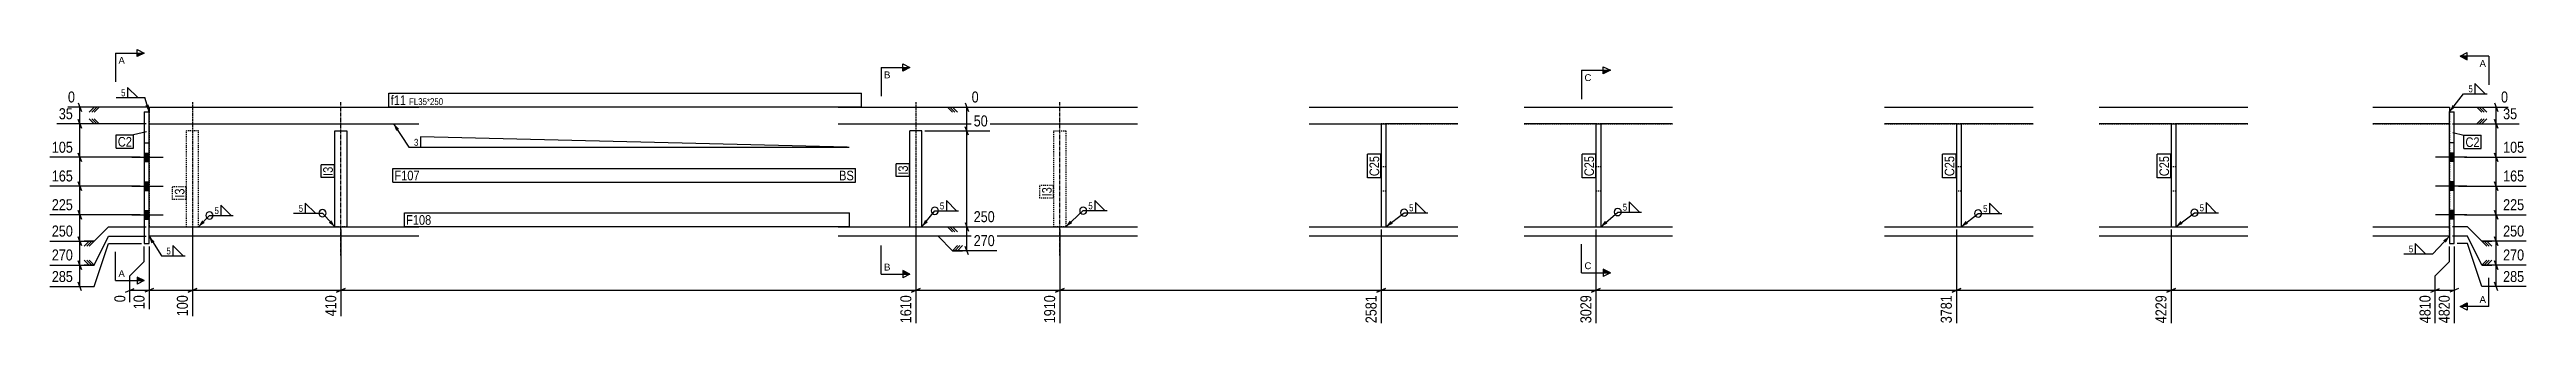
# Model space of a CAD drawing. Header units: millimetres. Extents: x 10 to 49821, y 10 to 1952.
# Drawn here: x 14596 to 19765, y 10 to 586 of the extents above; entities that cross this region are included whole.
import ezdxf

# ---------------------------------------------------------------- set-up
doc = ezdxf.new("R2010")
doc.units = ezdxf.units.MM
doc.linetypes.add('DXK_LINE_DOT2', pattern=[3.9198, 1.9599, -1.9599])
doc.linetypes.add('DXK_LINE_DOT3', pattern=[5.9187, 2.979, -0.9799, 0.9799, -0.9799])
for name, color, linetype in [('MÅLSÆTNING', 7, 'Continuous'), ('STÅL', 7, 'Continuous'), ('TEKST', 7, 'Continuous')]:
    doc.layers.add(name, color=color, linetype=linetype)
doc.styles.add('Arial', font='ARIAL.TTF', dxfattribs={"height": 0.2})
doc.styles.add('Arial Narrow', font='ARIALN.TTF', dxfattribs={"height": 0.2})

msp = doc.modelspace()

# ---------------------------------------------------------------- hatches: boundary and pattern name
at = {"layer": 'STÅL', "linetype": 'Continuous'}
for points in [[(14804.1, 351.9), (14804.1, 369.9), (14794.1, 369.9), (14794.1, 351.9)], [(14804.1, 351.9), (14804.1, 369.9), (14794.1, 369.9), (14794.1, 351.9)], [(19614.1, 351.9), (19614.1, 369.9), (19604.1, 369.9), (19604.1, 351.9)], [(19614.1, 351.9), (19614.1, 369.9), (19604.1, 369.9), (19604.1, 351.9)], [(14804.1, 291.9), (14804.1, 309.9), (14794.1, 309.9), (14794.1, 291.9)], [(14804.1, 291.9), (14804.1, 309.9), (14794.1, 309.9), (14794.1, 291.9)], [(19614.1, 291.9), (19614.1, 309.9), (19604.1, 309.9), (19604.1, 291.9)], [(19614.1, 291.9), (19614.1, 309.9), (19604.1, 309.9), (19604.1, 291.9)], [(14804.1, 231.9), (14804.1, 249.9), (14794.1, 249.9), (14794.1, 231.9)], [(14804.1, 231.9), (14804.1, 249.9), (14794.1, 249.9), (14794.1, 231.9)], [(19614.1, 231.9), (19614.1, 249.9), (19604.1, 249.9), (19604.1, 231.9)], [(19614.1, 231.9), (19614.1, 249.9), (19604.1, 249.9), (19604.1, 231.9)]]:
    msp.add_hatch(color=96, dxfattribs=at).paths.add_polyline_path(points)
at = {"layer": 'TEKST', "linetype": 'Continuous'}
for points in [[(14803.4, 471.3), (14804.1, 455.9), (14796.2, 469.2)], [(19616.2, 465.5), (19604.1, 455.9), (19610.3, 470.1)], [(15319.4, 416.3), (15314.3, 430.9), (15325.7, 420.4)], [(15319.4, 416.3), (15314.3, 430.9), (15325.7, 420.4)], [(15184.3, 229.5), (15191.6, 215.9), (15178.7, 224.4)], [(16730.2, 223.3), (16716.6, 215.9), (16725.1, 228.8)], [(17399, 222.1), (17384.9, 215.9), (17394.4, 228.1)], [(17846.9, 222.9), (17833.1, 215.9), (17842, 228.5)], [(18599.3, 222.2), (18585.1, 215.9), (18594.6, 228.1)], [(19047.4, 221.9), (19033.1, 215.9), (19042.8, 227.9)], [(19591, 187.7), (19604.1, 195.9), (19596.4, 182.5)]]:
    msp.add_hatch(color=3, dxfattribs=at).paths.add_polyline_path(points)

# ---------------------------------------------------------------- linework, layer by layer
at = {"layer": 'MÅLSÆTNING', "color": 7, "linetype": 'Continuous'}
for p, q in [((14689.6, 465.9), (14679.1, 455.4)), ((14700.1, 465.9), (14679.1, 465.9)), ((14694.8, 465.9), (14684.3, 455.4)), ((14700.1, 465.9), (14689.6, 455.4)), ((16437.4, 465.9), (16535, 465.9)), ((16469.7, 465.9), (16480.2, 455.4)), ((16469.7, 465.9), (16490.7, 465.9)), ((16474.9, 465.9), (16485.4, 455.4)), ((16480.2, 465.9), (16490.7, 455.4)), ((16506.6, 474.9), (16513.8, 456.9)), ((16510.2, 415.9), (16510.2, 465.9)), ((19660.9, 465.9), (19671.4, 455.4)), ((19660.9, 465.9), (19681.9, 465.9)), ((19666.2, 465.9), (19676.7, 455.4)), ((19671.4, 465.9), (19681.9, 455.4)), ((14798.1, 430.9), (14611.4, 430.9)), ((14656, 439.9), (14663.2, 421.9)), ((14659.6, 360.9), (14659.6, 430.9)), ((14689.6, 430.9), (14679.1, 441.4)), ((14689.6, 430.9), (14679.1, 441.4)), ((14700.1, 430.9), (14679.1, 430.9)), ((14700.1, 430.9), (14679.1, 430.9)), ((14694.8, 430.9), (14684.3, 441.4)), ((14694.8, 430.9), (14684.3, 441.4)), ((14700.1, 430.9), (14689.6, 441.4)), ((14700.1, 430.9), (14689.6, 441.4)), ((16422.6, 415.9), (16558.3, 415.9)), ((16422.6, 415.9), (16558.3, 415.9)), ((16513.8, 406.9), (16506.6, 424.9)), ((16513.8, 406.9), (16506.6, 424.9)), ((16510.2, 215.9), (16510.2, 415.9)), ((19610.1, 430.9), (19749.6, 430.9)), ((19660.9, 430.9), (19671.4, 441.4)), ((19660.9, 430.9), (19671.4, 441.4)), ((19660.9, 430.9), (19681.9, 430.9)), ((19660.9, 430.9), (19681.9, 430.9)), ((19666.2, 430.9), (19676.7, 441.4)), ((19666.2, 430.9), (19676.7, 441.4)), ((19671.4, 430.9), (19681.9, 441.4)), ((19671.4, 430.9), (19681.9, 441.4)), ((19697.8, 439.9), (19705, 421.9)), ((19701.4, 360.9), (19701.4, 430.9)), ((14663.2, 351.9), (14656, 369.9)), ((14656, 369.9), (14663.2, 351.9)), ((19705, 351.9), (19697.8, 369.9)), ((19697.8, 369.9), (19705, 351.9)), ((14785.1, 360.9), (14596.7, 360.9)), ((14785.1, 360.9), (14596.7, 360.9)), ((19635.3, 360.9), (19764.3, 360.9)), ((19635.3, 360.9), (19764.3, 360.9)), ((14785.1, 240.9), (14596.7, 240.9)), ((14656, 249.9), (14663.2, 231.9)), ((14659.6, 185.9), (14659.6, 240.9)), ((14689.6, 185.9), (14719.6, 215.9)), ((14689.6, 185.9), (14719.6, 215.9)), ((14719.6, 215.9), (14798.1, 215.9)), ((14719.6, 215.9), (14798.1, 215.9)), ((14894.5, 209.9), (14894.5, 29)), ((14894.5, 209.9), (14894.5, 29)), ((15204.1, 209.9), (15204.1, 29)), ((15204.1, 209.9), (15204.1, 29)), ((16404.1, 209.9), (16404.1, 14.4)), ((16404.1, 209.9), (16404.1, 14.4)), ((16432.7, 215.9), (16573, 215.9)), ((16432.7, 215.9), (16573, 215.9)), ((16469.7, 215.9), (16480.2, 205.4)), ((16469.7, 215.9), (16490.7, 215.9)), ((16469.7, 215.9), (16480.2, 205.4)), ((16469.7, 215.9), (16490.7, 215.9)), ((16474.9, 215.9), (16485.4, 205.4)), ((16474.9, 215.9), (16485.4, 205.4)), ((16480.2, 215.9), (16490.7, 205.4)), ((16480.2, 215.9), (16490.7, 205.4)), ((16506.6, 224.9), (16513.8, 206.9)), ((16506.6, 224.9), (16513.8, 206.9)), ((16510.2, 165.9), (16510.2, 215.9)), ((16704.1, 209.9), (16704.1, 14.4)), ((16704.1, 209.9), (16704.1, 14.4)), ((17374.9, 209.9), (17374.9, 14.4)), ((17374.9, 209.9), (17374.9, 14.4)), ((17823.1, 209.9), (17823.1, 14.4)), ((17823.1, 209.9), (17823.1, 14.4)), ((18575.1, 209.9), (18575.1, 14.4)), ((18575.1, 209.9), (18575.1, 14.4)), ((19023.1, 209.9), (19023.1, 14.4)), ((19641.4, 215.9), (19610.1, 215.9)), ((19641.4, 215.9), (19610.1, 215.9)), ((19635.3, 240.9), (19764.3, 240.9)), ((19671.4, 185.9), (19641.4, 215.9)), ((19671.4, 185.9), (19641.4, 215.9)), ((19697.8, 249.9), (19705, 231.9)), ((19701.4, 185.9), (19701.4, 240.9)), ((14596.7, 185.9), (14689.6, 185.9)), ((14663.2, 176.9), (14656, 194.9)), ((14679.1, 185.9), (14668.6, 175.4)), ((14689.6, 185.9), (14668.6, 185.9)), ((14684.3, 185.9), (14673.8, 175.4)), ((14689.6, 185.9), (14679.1, 175.4)), ((14689.6, 185.9), (14679.1, 175.4)), ((14689.6, 135.9), (14719.6, 195.9)), ((14689.6, 135.9), (14719.6, 195.9)), ((14689.6, 90.9), (14719.6, 180.9)), ((14719.6, 195.9), (14798.1, 195.9)), ((14719.6, 195.9), (14798.1, 195.9)), ((14719.6, 180.9), (14788.1, 180.9)), ((14794.1, 143.1), (14794.1, 174.9)), ((14804.1, 174.9), (14804.1, 43.7)), ((14804.1, 174.9), (14804.1, 43.7)), ((16450.2, 195.9), (16432.7, 195.9)), ((16480.2, 165.9), (16450.2, 195.9)), ((16480.2, 165.9), (16490.7, 176.4)), ((16573, 165.9), (16480.2, 165.9)), ((16480.2, 165.9), (16501.2, 165.9)), ((16485.4, 165.9), (16495.9, 176.4)), ((16490.7, 165.9), (16501.2, 176.4)), ((16513.8, 156.9), (16506.6, 174.9)), ((19604.1, 143.1), (19604.1, 174.9)), ((19604.1, 143.1), (19604.1, 174.9)), ((19641.4, 195.9), (19610.1, 195.9)), ((19641.4, 195.9), (19610.1, 195.9)), ((19614.1, 174.9), (19614.1, 14.4)), ((19641.4, 180.9), (19620.1, 180.9)), ((19671.4, 135.9), (19641.4, 195.9)), ((19671.4, 135.9), (19641.4, 195.9)), ((19671.4, 90.9), (19641.4, 180.9)), ((19764.3, 185.9), (19671.4, 185.9)), ((19671.4, 185.9), (19681.9, 175.4)), ((19671.4, 185.9), (19692.4, 185.9)), ((19764.3, 185.9), (19671.4, 185.9)), ((19671.4, 185.9), (19681.9, 175.4)), ((19671.4, 185.9), (19692.4, 185.9)), ((19676.7, 185.9), (19687.2, 175.4)), ((19676.7, 185.9), (19687.2, 175.4)), ((19681.9, 185.9), (19692.4, 175.4)), ((19681.9, 185.9), (19692.4, 175.4)), ((19705, 176.9), (19697.8, 194.9)), ((19697.8, 194.9), (19705, 176.9)), ((19701.4, 135.9), (19701.4, 185.9)), ((14596.7, 135.9), (14689.6, 135.9)), ((14656, 144.9), (14663.2, 126.9)), ((14659.6, 90.9), (14659.6, 135.9)), ((14679.1, 135.9), (14668.6, 146.4)), ((14689.6, 135.9), (14668.6, 135.9)), ((14684.3, 135.9), (14673.8, 146.4)), ((14689.6, 135.9), (14679.1, 146.4)), ((14689.6, 135.9), (14679.1, 146.4)), ((14764.1, 113.1), (14794.1, 143.1)), ((14764.1, 58.3), (14764.1, 113.1)), ((19574.1, 113.1), (19604.1, 143.1)), ((19574.1, 113.1), (19604.1, 143.1)), ((19574.1, 14.4), (19574.1, 113.1)), ((19671.4, 135.9), (19681.9, 146.4)), ((19671.4, 135.9), (19681.9, 146.4)), ((19764.3, 135.9), (19671.4, 135.9)), ((19671.4, 135.9), (19692.4, 135.9)), ((19764.3, 135.9), (19671.4, 135.9)), ((19671.4, 135.9), (19692.4, 135.9)), ((19676.7, 135.9), (19687.2, 146.4)), ((19676.7, 135.9), (19687.2, 146.4)), ((19681.9, 135.9), (19692.4, 146.4)), ((19681.9, 135.9), (19692.4, 146.4)), ((19705, 126.9), (19697.8, 144.9)), ((19697.8, 144.9), (19705, 126.9)), ((19701.4, 90.9), (19701.4, 135.9)), ((14596.7, 90.9), (14689.6, 90.9)), ((14663.2, 81.9), (14656, 99.9)), ((14755.1, 79.5), (14773.1, 86.7)), ((14764.1, 83.1), (14804.1, 83.1)), ((14813.1, 86.7), (14795.1, 79.5)), ((14813.1, 86.7), (14795.1, 79.5)), ((14804.1, 83.1), (14894.5, 83.1)), ((14903.5, 86.7), (14885.5, 79.5)), ((14885.5, 79.5), (14903.5, 86.7)), ((14894.5, 83.1), (15204.1, 83.1)), ((15213.1, 86.7), (15195.1, 79.5)), ((15195.1, 79.5), (15213.1, 86.7)), ((15204.1, 83.1), (16404.1, 83.1)), ((16413.1, 86.7), (16395.1, 79.5)), ((16395.1, 79.5), (16413.1, 86.7)), ((16404.1, 83.1), (16704.1, 83.1)), ((16713.1, 86.7), (16695.1, 79.5)), ((16695.1, 79.5), (16713.1, 86.7)), ((16704.1, 83.1), (17374.9, 83.1)), ((17383.9, 86.7), (17365.9, 79.5)), ((17365.9, 79.5), (17383.9, 86.7)), ((17374.9, 83.1), (17823.1, 83.1)), ((17832.1, 86.7), (17814.1, 79.5)), ((17814.1, 79.5), (17832.1, 86.7)), ((17823.1, 83.1), (18575.1, 83.1)), ((18584.1, 86.7), (18566.1, 79.5)), ((18566.1, 79.5), (18584.1, 86.7)), ((18575.1, 83.1), (19023.1, 83.1)), ((19014.1, 79.5), (19032.1, 86.7)), ((19565.1, 79.5), (19583.1, 86.7)), ((19574.1, 83.1), (19614.1, 83.1)), ((19623.1, 86.7), (19605.1, 79.5)), ((19764.3, 90.9), (19671.4, 90.9)), ((19705, 81.9), (19697.8, 99.9))]:
    msp.add_line(p, q, dxfattribs=at)
at = {"layer": 'STÅL', "color": 2, "linetype": 'Continuous'}
for p, q in [((14804.1, 465.9), (14804.1, 455.9)), ((14804.1, 465.9), (15366.6, 465.9)), ((16241.6, 465.9), (16866.6, 465.9)), ((17224.9, 465.9), (17534.9, 465.9)), ((17673.1, 465.9), (17983.1, 465.9)), ((18425.1, 465.9), (18735.1, 465.9)), ((18873.1, 465.9), (19183.1, 465.9)), ((19444.1, 465.9), (19604.1, 465.9)), ((19604.1, 465.9), (19604.1, 455.9)), ((14794.1, 455.9), (14794.1, 180.9)), ((14794.1, 455.9), (14804.1, 455.9)), ((14804.1, 215.9), (14804.1, 455.9)), ((14804.1, 430.9), (15366.6, 430.9)), ((15191.6, 215.9), (15191.6, 415.9)), ((15191.6, 415.9), (15216.6, 415.9)), ((15216.6, 415.9), (15216.6, 215.9)), ((16241.6, 430.9), (16866.6, 430.9)), ((16391.6, 215.9), (16391.6, 415.9)), ((16416.6, 415.9), (16391.6, 415.9)), ((16416.6, 215.9), (16416.6, 415.9)), ((17224.9, 430.9), (17374.9, 430.9)), ((17374.9, 430.9), (17374.9, 215.9)), ((17374.9, 430.9), (17384.9, 430.9)), ((17534.9, 430.9), (17384.9, 430.9)), ((17384.9, 430.9), (17384.9, 215.9)), ((17823.1, 430.9), (17673.1, 430.9)), ((17823.1, 430.9), (17823.1, 215.9)), ((17823.1, 430.9), (17833.1, 430.9)), ((17983.1, 430.9), (17833.1, 430.9)), ((17833.1, 430.9), (17833.1, 215.9)), ((18575.1, 430.9), (18425.1, 430.9)), ((18575.1, 430.9), (18575.1, 215.9)), ((18575.1, 430.9), (18585.1, 430.9)), ((18735.1, 430.9), (18585.1, 430.9)), ((18585.1, 430.9), (18585.1, 215.9)), ((19023.1, 430.9), (18873.1, 430.9)), ((19023.1, 430.9), (19023.1, 215.9)), ((19023.1, 430.9), (19033.1, 430.9)), ((19183.1, 430.9), (19033.1, 430.9)), ((19033.1, 430.9), (19033.1, 215.9)), ((19604.1, 430.9), (19444.1, 430.9)), ((19604.1, 215.9), (19604.1, 455.9)), ((19604.1, 455.9), (19614.1, 455.9)), ((19614.1, 180.9), (19614.1, 455.9)), ((14794.1, 390.9), (14804.1, 390.9)), ((19614.1, 390.9), (19604.1, 390.9)), ((14804.1, 195.9), (14804.1, 215.9)), ((14804.1, 215.9), (15366.6, 215.9)), ((16241.6, 215.9), (16866.6, 215.9)), ((17224.9, 215.9), (17534.9, 215.9)), ((17673.1, 215.9), (17983.1, 215.9)), ((18425.1, 215.9), (18735.1, 215.9)), ((18873.1, 215.9), (19183.1, 215.9)), ((19444.1, 215.9), (19604.1, 215.9)), ((19604.1, 215.9), (19604.1, 195.9)), ((14794.1, 180.9), (14804.1, 180.9)), ((15366.6, 195.9), (14804.1, 195.9)), ((14804.1, 180.9), (14804.1, 195.9)), ((16866.6, 195.9), (16241.6, 195.9)), ((17534.9, 195.9), (17224.9, 195.9)), ((17983.1, 195.9), (17673.1, 195.9)), ((18735.1, 195.9), (18425.1, 195.9)), ((19183.1, 195.9), (18873.1, 195.9)), ((19604.1, 195.9), (19444.1, 195.9)), ((19604.1, 195.9), (19604.1, 180.9)), ((19604.1, 180.9), (19614.1, 180.9))]:
    msp.add_line(p, q, dxfattribs=at)
at = {"layer": 'STÅL', "color": 7, "linetype": 'DXK_LINE_DOT3'}
for p, q in [((14894.5, 475.9), (14894.5, 155.9)), ((15204.1, 155.9), (15204.1, 475.9)), ((16404.1, 475.9), (16404.1, 155.9)), ((16704.1, 155.9), (16704.1, 475.9))]:
    msp.add_line(p, q, dxfattribs=at)
at = {"layer": 'STÅL', "color": 7, "linetype": 'DXK_LINE_DOT2'}
for p, q in [((14804.1, 455.9), (14804.1, 430.9)), ((14804.1, 430.9), (14804.1, 215.9)), ((14804.1, 430.9), (15366.6, 430.9)), ((14882, 215.9), (14882, 415.9)), ((14907, 415.9), (14882, 415.9)), ((14907, 215.9), (14907, 415.9)), ((16241.6, 430.9), (16866.6, 430.9)), ((16393.3, 415.9), (16393.3, 415.9)), ((16691.6, 215.9), (16691.6, 415.9)), ((16691.6, 415.9), (16716.6, 415.9)), ((16716.6, 415.9), (16716.6, 215.9)), ((17224.9, 430.9), (17374.9, 430.9)), ((17384.9, 430.9), (17374.9, 430.9)), ((17384.9, 430.9), (17534.9, 430.9)), ((17673.1, 430.9), (17823.1, 430.9)), ((17833.1, 430.9), (17823.1, 430.9)), ((17833.1, 430.9), (17983.1, 430.9)), ((18425.1, 430.9), (18575.1, 430.9)), ((18585.1, 430.9), (18575.1, 430.9)), ((18585.1, 430.9), (18735.1, 430.9)), ((18873.1, 430.9), (19023.1, 430.9)), ((19033.1, 430.9), (19023.1, 430.9)), ((19033.1, 430.9), (19183.1, 430.9)), ((19444.1, 430.9), (19604.1, 430.9)), ((19604.1, 455.9), (19604.1, 430.9)), ((19604.1, 430.9), (19604.1, 215.9)), ((17384.9, 340.9), (17374.9, 340.9)), ((17833.1, 340.9), (17823.1, 340.9)), ((18585.1, 340.9), (18575.1, 340.9)), ((19033.1, 340.9), (19023.1, 340.9)), ((17374.9, 290.9), (17384.9, 290.9)), ((17823.1, 290.9), (17833.1, 290.9)), ((18575.1, 290.9), (18585.1, 290.9)), ((19023.1, 290.9), (19033.1, 290.9)), ((14804.1, 195.9), (14804.1, 215.9)), ((14804.1, 215.9), (14882, 215.9)), ((14882, 215.9), (14907, 215.9)), ((14907, 215.9), (15191.6, 215.9)), ((15216.6, 215.9), (15191.6, 215.9)), ((15216.6, 215.9), (15366.6, 215.9)), ((16241.6, 215.9), (16391.6, 215.9)), ((16391.6, 215.9), (16416.6, 215.9)), ((16416.6, 215.9), (16691.6, 215.9)), ((16716.6, 215.9), (16691.6, 215.9)), ((16716.6, 215.9), (16866.6, 215.9)), ((17224.9, 215.9), (17374.9, 215.9)), ((17374.9, 215.9), (17384.9, 215.9)), ((17384.9, 215.9), (17534.9, 215.9)), ((17673.1, 215.9), (17823.1, 215.9)), ((17823.1, 215.9), (17833.1, 215.9)), ((17833.1, 215.9), (17983.1, 215.9)), ((18425.1, 215.9), (18575.1, 215.9)), ((18575.1, 215.9), (18585.1, 215.9)), ((18585.1, 215.9), (18735.1, 215.9)), ((18873.1, 215.9), (19023.1, 215.9)), ((19023.1, 215.9), (19033.1, 215.9)), ((19033.1, 215.9), (19183.1, 215.9)), ((19444.1, 215.9), (19604.1, 215.9)), ((19604.1, 195.9), (19604.1, 215.9))]:
    msp.add_line(p, q, dxfattribs=at)
at = {"layer": 'STÅL', "color": 96, "linetype": 'Continuous'}
for p, q in [((14794.1, 369.9), (14804.1, 369.9)), ((14794.1, 369.9), (14804.1, 369.9)), ((19614.1, 369.9), (19604.1, 369.9)), ((19614.1, 369.9), (19604.1, 369.9)), ((14768.1, 360.9), (14833.1, 360.9)), ((14768.1, 360.9), (14833.1, 360.9)), ((14794.1, 351.9), (14804.1, 351.9)), ((14794.1, 351.9), (14804.1, 351.9)), ((19640.1, 360.9), (19575.1, 360.9)), ((19640.1, 360.9), (19575.1, 360.9)), ((19614.1, 351.9), (19604.1, 351.9)), ((19614.1, 351.9), (19604.1, 351.9)), ((14768.1, 300.9), (14833.1, 300.9)), ((14768.1, 300.9), (14833.1, 300.9)), ((14794.1, 309.9), (14804.1, 309.9)), ((14794.1, 309.9), (14804.1, 309.9)), ((14794.1, 291.9), (14804.1, 291.9)), ((14794.1, 291.9), (14804.1, 291.9)), ((19640.1, 300.9), (19575.1, 300.9)), ((19640.1, 300.9), (19575.1, 300.9)), ((19614.1, 309.9), (19604.1, 309.9)), ((19614.1, 309.9), (19604.1, 309.9)), ((19614.1, 291.9), (19604.1, 291.9)), ((19614.1, 291.9), (19604.1, 291.9)), ((14768.1, 240.9), (14833.1, 240.9)), ((14768.1, 240.9), (14833.1, 240.9)), ((14794.1, 249.9), (14804.1, 249.9)), ((14794.1, 249.9), (14804.1, 249.9)), ((14794.1, 231.9), (14804.1, 231.9)), ((14794.1, 231.9), (14804.1, 231.9)), ((19640.1, 240.9), (19575.1, 240.9)), ((19640.1, 240.9), (19575.1, 240.9)), ((19614.1, 249.9), (19604.1, 249.9)), ((19614.1, 249.9), (19604.1, 249.9)), ((19614.1, 231.9), (19604.1, 231.9)), ((19614.1, 231.9), (19604.1, 231.9))]:
    msp.add_line(p, q, dxfattribs=at)
at = {"layer": 'TEKST', "color": 3, "linetype": 'Continuous'}
for p, q in [((14804.1, 455.9), (14795.2, 485.6)), ((15191.6, 215.9), (15165.9, 244.1)), ((19604.1, 195.9), (19569, 159.4))]:
    msp.add_line(p, q, dxfattribs=at)
for start, end in [(90, 270), (270, 90)]:
    msp.add_arc((15165.9, 244.1), 7.5, start, end, dxfattribs=at)

# ---------------------------------------------------------------- wipeouts: each hides what was drawn before it
at = {"color": 0, "linetype": 'Continuous'}
for points in [[(14753.5, 556.2), (14753.5, 571.2), (14740.1, 571.2), (14740.1, 556.2)], [(16351, 526), (16351, 541), (16337.6, 541), (16337.6, 526)], [(17813.6, 520.2), (17813.6, 535.2), (17799.1, 535.2), (17799.1, 520.2)], [(19680.1, 549.7), (19680.1, 564.7), (19666.8, 564.7), (19666.8, 549.7)], [(16351, 124.5), (16351, 139.5), (16337.6, 139.5), (16337.6, 124.5)]]:
    msp.add_wipeout(points, dxfattribs=at).dxf.layer = 'TEKST'
at = {"color": 0}
for points in [[(19653.9, 495.5), (19653.9, 512.9), (19642.4, 512.9), (19642.4, 495.5)], [(15367.2, 383.9), (15367.2, 401.3), (15355.6, 401.3), (15355.6, 383.9)], [(15368.5, 312.9), (15368.5, 333.9), (15316.1, 333.9), (15316.1, 312.9)], [(16274.5, 312.9), (16274.5, 333.9), (16243.8, 333.9), (16243.8, 312.9)], [(15126.6, 245.9), (15126.6, 263.3), (15115, 263.3), (15115, 245.9)], [(16464.5, 251.1), (16464.5, 268.5), (16452.9, 268.5), (16452.9, 251.1)], [(16774.1, 251.3), (16774.1, 268.7), (16762.6, 268.7), (16762.6, 251.3)], [(17443.5, 247.1), (17443.5, 264.5), (17432, 264.5), (17432, 247.1)], [(17889.3, 248.4), (17889.3, 265.8), (17877.8, 265.8), (17877.8, 248.4)], [(18641.3, 245.3), (18641.3, 262.7), (18629.8, 262.7), (18629.8, 245.3)], [(19093, 247.1), (19093, 264.5), (19081.5, 264.5), (19081.5, 247.1)]]:
    msp.add_wipeout(points, dxfattribs=at).dxf.layer = 'TEKST'

# ---------------------------------------------------------------- next in the draw order: hatches: boundary and pattern name
at = {"layer": 'TEKST', "linetype": 'Continuous'}
for color, points in [(30, [(14779.1, 571.2), (14779.1, 578.7), (14794.1, 578.7)]), (30, [(19641.1, 572.2), (19641.1, 564.7), (19626.1, 572.2)]), (30, [(16376.6, 541), (16376.6, 548.5), (16391.6, 548.5)]), (30, [(17838.1, 535.2), (17838.1, 542.7), (17853.1, 542.7)]), (3, [(16429, 225.2), (16416.6, 215.9), (16423.1, 229.9)]), (30, [(16376.6, 117), (16376.6, 124.5), (16391.6, 117)])]:
    msp.add_hatch(color=color, dxfattribs=at).paths.add_polyline_path(points)

# ---------------------------------------------------------------- next in the draw order: linework, layer by layer
at = {"layer": 'TEKST', "color": 7, "linetype": 'Continuous'}
for p, q in [((14734.1, 578.7), (14794.1, 578.7)), ((19686.1, 572.2), (19626.1, 572.2)), ((16331.6, 548.5), (16331.6, 488.5)), ((16331.6, 548.5), (16391.6, 548.5)), ((17793.1, 542.7), (17793.1, 482.7)), ((17793.1, 542.7), (17853.1, 542.7)), ((16331.6, 117), (16331.6, 177)), ((16331.6, 117), (16391.6, 117))]:
    msp.add_line(p, q, dxfattribs=at)
at = {"layer": 'TEKST', "color": 30, "linetype": 'Continuous'}
for p, q in [((14779.1, 571.2), (14779.1, 586.2)), ((14779.1, 586.2), (14794.1, 578.7)), ((14794.1, 578.7), (14779.1, 571.2)), ((19626.1, 572.2), (19641.1, 579.7)), ((19626.1, 572.2), (19641.1, 564.7)), ((19641.1, 564.7), (19641.1, 579.7)), ((16376.6, 541), (16376.6, 556)), ((16376.6, 556), (16391.6, 548.5)), ((16391.6, 548.5), (16376.6, 541)), ((17838.1, 535.2), (17838.1, 550.2)), ((17838.1, 550.2), (17853.1, 542.7)), ((17853.1, 542.7), (17838.1, 535.2)), ((16391.6, 117), (16376.6, 124.5)), ((16376.6, 124.5), (16376.6, 109.5)), ((16391.6, 117), (16376.6, 109.5))]:
    msp.add_line(p, q, dxfattribs=at)
at = {"layer": 'TEKST', "color": 3, "linetype": 'Continuous'}
for p, q in [((19604.1, 455.9), (19633.1, 493.7)), ((19678.5, 493.7), (19657, 515.2)), ((19657, 515.2), (19657, 493.7)), ((19657, 493.7), (19678.5, 493.7)), ((15314.3, 430.9), (15346.3, 382.1)), ((15314.3, 430.9), (15346.3, 382.1)), ((15346.3, 382.1), (16265, 382.1)), ((16260.7, 382.1), (15370.3, 403.6)), ((15370.3, 403.6), (15370.3, 382.1)), ((15370.3, 382.1), (16260.7, 382.1)), ((15151.1, 244.1), (15129.7, 265.5)), ((15129.7, 265.5), (15129.7, 244.1)), ((16489, 249.3), (16467.6, 270.7)), ((16467.6, 270.7), (16467.6, 249.3)), ((16798.6, 249.5), (16777.2, 271)), ((16777.2, 271), (16777.2, 249.5)), ((17468.1, 245.3), (17446.6, 266.8)), ((17446.6, 266.8), (17446.6, 245.3)), ((17913.9, 246.6), (17892.4, 268)), ((17892.4, 268), (17892.4, 246.6)), ((18665.9, 243.5), (18644.4, 264.9)), ((18644.4, 264.9), (18644.4, 243.5)), ((19117.5, 245.3), (19096.1, 266.8)), ((19096.1, 266.8), (19096.1, 245.3)), ((15105.7, 244.1), (15165.9, 244.1)), ((15129.7, 244.1), (15151.1, 244.1)), ((16416.6, 215.9), (16443.6, 249.3)), ((16443.6, 249.3), (16493.3, 249.3)), ((16467.6, 249.3), (16489, 249.3)), ((16716.6, 215.9), (16753.3, 249.5)), ((16753.3, 249.5), (16802.9, 249.5)), ((16777.2, 249.5), (16798.6, 249.5)), ((17384.9, 215.9), (17422.7, 245.3)), ((17422.7, 245.3), (17472.3, 245.3)), ((17446.6, 245.3), (17468.1, 245.3)), ((17833.1, 215.9), (17868.5, 246.6)), ((17868.5, 246.6), (17918.1, 246.6)), ((17892.4, 246.6), (17913.9, 246.6)), ((18585.1, 215.9), (18620.5, 243.5)), ((18620.5, 243.5), (18670.1, 243.5)), ((18644.4, 243.5), (18665.9, 243.5)), ((19033.1, 215.9), (19072.2, 245.3)), ((19072.2, 245.3), (19121.8, 245.3)), ((19096.1, 245.3), (19117.5, 245.3))]:
    msp.add_line(p, q, dxfattribs=at)
for centre, start, end in [((16443.6, 249.3), 90, 270), ((16443.6, 249.3), 270, 90), ((16753.3, 249.5), 90, 270), ((16753.3, 249.5), 270, 90), ((17422.7, 245.3), 90, 270), ((17422.7, 245.3), 270, 90), ((17868.5, 246.6), 90, 270), ((17868.5, 246.6), 270, 90), ((18620.5, 243.5), 90, 270), ((18620.5, 243.5), 270, 90), ((19072.2, 245.3), 90, 270), ((19072.2, 245.3), 270, 90)]:
    msp.add_arc(centre, 7.5, start, end, dxfattribs=at)

# ---------------------------------------------------------------- next in the draw order: texts
at = {"layer": 'TEKST', "color": 3, "linetype": 'Continuous', "style": 'Arial'}
for s, p in [('A', (14740.1, 556.2)), ('B', (16337.6, 526)), ('C', (17799.1, 520.2)), ('A', (19666.8, 549.7)), ('B', (16337.6, 124.5))]:
    msp.add_text(s, height=14.3, dxfattribs=at).set_placement(p)
at = {"layer": 'TEKST', "color": 3, "style": 'Arial Narrow'}
for s, p in [('5', (19643.6, 496.7)), ('3', (15356.8, 385.1)), ('5', (15116.2, 247.1)), ('5', (16454.1, 252.3)), ('5', (16763.8, 252.5)), ('5', (17433.2, 248.3)), ('5', (17879, 249.6)), ('5', (18631, 246.5)), ('5', (19082.7, 248.3))]:
    msp.add_text(s, height=14.3, dxfattribs=at).set_placement(p)

# ---------------------------------------------------------------- next in the draw order: wipeouts: each hides what was drawn before it
at = {"color": 0, "linetype": 'Continuous'}
for points, layer in [([(14649.8, 435.7), (14649.8, 469.3), (14610.9, 469.3), (14610.9, 435.7)], 'MÅLSÆTNING'), ([(16539.8, 470.7), (16539.8, 504.3), (16515.6, 504.3), (16515.6, 470.7)], 'MÅLSÆTNING'), ([(19750.1, 435.7), (19750.1, 469.3), (19711.2, 469.3), (19711.2, 435.7)], 'MÅLSÆTNING'), ([(14649.8, 245.7), (14649.8, 279.3), (14596.3, 279.3), (14596.3, 245.7)], 'MÅLSÆTNING'), ([(19764.7, 245.7), (19764.7, 279.3), (19711.2, 279.3), (19711.2, 245.7)], 'MÅLSÆTNING'), ([(16573.4, 220.7), (16573.4, 254.3), (16519.9, 254.3), (16519.9, 220.7)], 'MÅLSÆTNING'), ([(14649.8, 140.7), (14649.8, 174.3), (14596.3, 174.3), (14596.3, 140.7)], 'MÅLSÆTNING'), ([(14799.3, 77.7), (14765.7, 77.7), (14765.7, 38.8), (14799.3, 38.8)], 'MÅLSÆTNING'), ([(14889.7, 77.7), (14856.1, 77.7), (14856.1, 24.2), (14889.7, 24.2)], 'MÅLSÆTNING'), ([(15199.3, 77.7), (15165.7, 77.7), (15165.7, 24.2), (15199.3, 24.2)], 'MÅLSÆTNING'), ([(16399.3, 77.7), (16365.7, 77.7), (16365.7, 9.6), (16399.3, 9.6)], 'MÅLSÆTNING'), ([(16699.3, 77.7), (16665.7, 77.7), (16665.7, 9.6), (16699.3, 9.6)], 'MÅLSÆTNING'), ([(17370.1, 77.7), (17336.5, 77.7), (17336.5, 9.6), (17370.1, 9.6)], 'MÅLSÆTNING'), ([(17818.3, 77.7), (17784.7, 77.7), (17784.7, 9.6), (17818.3, 9.6)], 'MÅLSÆTNING'), ([(18570.3, 77.7), (18536.7, 77.7), (18536.7, 9.6), (18570.3, 9.6)], 'MÅLSÆTNING'), ([(19018.3, 77.7), (18984.7, 77.7), (18984.7, 9.6), (19018.3, 9.6)], 'MÅLSÆTNING'), ([(19609.3, 77.7), (19575.7, 77.7), (19575.7, 9.6), (19609.3, 9.6)], 'MÅLSÆTNING'), ([(14753.5, 110.8), (14753.5, 125.8), (14740.1, 125.8), (14740.1, 110.8)], 'TEKST'), ([(17813.6, 127.3), (17813.6, 142.3), (17799.1, 142.3), (17799.1, 127.3)], 'TEKST'), ([(19680.1, 56.9), (19680.1, 71.9), (19666.8, 71.9), (19666.8, 56.9)], 'TEKST')]:
    msp.add_wipeout(points, dxfattribs=at).dxf.layer = layer
at = {"color": 0}
for points in [[(15340.1, 470.1), (15340.1, 491.1), (15308.2, 491.1), (15308.2, 470.1)], [(14768.2, 383.4), (14768.2, 404.4), (14738.8, 404.4), (14738.8, 383.4)], [(17370.7, 363.7), (17349.7, 363.7), (17349.7, 321.5), (17370.7, 321.5)], [(17818.9, 363.7), (17797.9, 363.7), (17797.9, 321.5), (17818.9, 321.5)], [(18570.9, 363.7), (18549.9, 363.7), (18549.9, 321.5), (18570.9, 321.5)], [(19018.9, 363.7), (18997.9, 363.7), (18997.9, 321.5), (19018.9, 321.5)], [(19666.9, 382.6), (19666.9, 403.6), (19637.4, 403.6), (19637.4, 382.6)], [(15187.4, 341.3), (15166.4, 341.3), (15166.4, 322.1), (15187.4, 322.1)], [(15368.5, 312.9), (15368.5, 333.9), (15316.1, 333.9), (15316.1, 312.9)], [(16274.5, 312.9), (16274.5, 333.9), (16243.8, 333.9), (16243.8, 312.9)], [(16387.4, 343.8), (16366.4, 343.8), (16366.4, 324.6), (16387.4, 324.6)], [(14877.8, 295.8), (14856.8, 295.8), (14856.8, 276.6), (14877.8, 276.6)], [(14950.8, 241.2), (14950.8, 258.6), (14939.3, 258.6), (14939.3, 241.2)], [(16687.4, 298.5), (16666.4, 298.5), (16666.4, 279.3), (16687.4, 279.3)], [(16261.9, 220.1), (16261.9, 241.1), (15340.4, 241.1), (15340.4, 220.1)], [(14850.5, 156.9), (14850.5, 174.3), (14839, 174.3), (14839, 156.9)], [(19529.7, 161.2), (19529.7, 178.6), (19518.1, 178.6), (19518.1, 161.2)]]:
    msp.add_wipeout(points, dxfattribs=at).dxf.layer = 'TEKST'

# ---------------------------------------------------------------- next in the draw order: hatches: boundary and pattern name
at = {"layer": 'TEKST', "linetype": 'Continuous'}
for color, points in [(3, [(14920.2, 224), (14907, 215.9), (14914.8, 229.2)]), (3, [(14808.9, 181.2), (14804.1, 195.9), (14815.3, 185.2)]), (30, [(17838.1, 119.8), (17838.1, 127.3), (17853.1, 119.8)]), (30, [(19641.1, 56.9), (19641.1, 49.4), (19626.1, 49.4)])]:
    msp.add_hatch(color=color, dxfattribs=at).paths.add_polyline_path(points)

# ---------------------------------------------------------------- next in the draw order: linework, layer by layer
at = {"layer": 'MÅLSÆTNING', "color": 7, "linetype": 'Continuous'}
for p, q in [((14798.1, 465.9), (14634.7, 465.9)), ((14656, 474.9), (14663.2, 456.9)), ((14659.6, 430.9), (14659.6, 465.9)), ((19610.1, 465.9), (19726.3, 465.9)), ((19697.8, 474.9), (19705, 456.9)), ((19701.4, 430.9), (19701.4, 465.9)), ((14798.1, 430.9), (14611.4, 430.9)), ((19610.1, 430.9), (19749.6, 430.9)), ((19705, 421.9), (19697.8, 439.9)), ((14659.6, 300.9), (14659.6, 360.9)), ((19701.4, 300.9), (19701.4, 360.9)), ((14785.1, 300.9), (14596.7, 300.9)), ((14785.1, 300.9), (14596.7, 300.9)), ((14663.2, 291.9), (14656, 309.9)), ((14656, 309.9), (14663.2, 291.9)), ((14659.6, 240.9), (14659.6, 300.9)), ((19622.6, 300.9), (19764.3, 300.9)), ((19622.6, 300.9), (19764.3, 300.9)), ((19705, 291.9), (19697.8, 309.9)), ((19697.8, 309.9), (19705, 291.9)), ((19701.4, 240.9), (19701.4, 300.9)), ((14785.1, 240.9), (14596.7, 240.9)), ((14663.2, 231.9), (14656, 249.9)), ((19023.1, 209.9), (19023.1, 14.4)), ((19635.3, 240.9), (19764.3, 240.9)), ((19705, 231.9), (19697.8, 249.9)), ((14596.7, 185.9), (14689.6, 185.9)), ((14656, 194.9), (14663.2, 176.9)), ((14679.1, 185.9), (14668.6, 175.4)), ((14689.6, 185.9), (14668.6, 185.9)), ((14684.3, 185.9), (14673.8, 175.4)), ((19574.1, 14.4), (19574.1, 113.1)), ((19032.1, 86.7), (19014.1, 79.5)), ((19023.1, 83.1), (19574.1, 83.1)), ((19565.1, 79.5), (19583.1, 86.7))]:
    msp.add_line(p, q, dxfattribs=at)
at = {"layer": 'TEKST', "color": 7, "linetype": 'Continuous'}
for p, q in [((15312.5, 337.5), (16278.1, 337.5)), ((15312.5, 309.3), (15312.5, 337.5)), ((16278.1, 309.3), (16278.1, 337.5)), ((15312.5, 309.3), (16278.1, 309.3)), ((17793.1, 119.8), (17793.1, 179.8)), ((17793.1, 119.8), (17853.1, 119.8)), ((19686.1, 49.4), (19626.1, 49.4))]:
    msp.add_line(p, q, dxfattribs=at)
at = {"layer": 'TEKST', "color": 3, "linetype": 'Continuous'}
for p, q in [((14975.3, 239.4), (14953.9, 260.9)), ((14953.9, 260.9), (14953.9, 239.4)), ((14907, 215.9), (14930, 239.4)), ((14930, 239.4), (14979.6, 239.4)), ((14953.9, 239.4), (14975.3, 239.4)), ((14804.1, 195.9), (14829.7, 155.1)), ((14829.7, 155.1), (14879.3, 155.1)), ((14875.1, 155.1), (14853.6, 176.5)), ((14853.6, 176.5), (14853.6, 155.1)), ((14853.6, 155.1), (14875.1, 155.1)), ((19508.8, 159.4), (19569, 159.4)), ((19554.2, 159.4), (19532.7, 180.9)), ((19532.7, 180.9), (19532.7, 159.4)), ((19532.7, 159.4), (19554.2, 159.4))]:
    msp.add_line(p, q, dxfattribs=at)
at = {"layer": 'TEKST', "color": 30, "linetype": 'Continuous'}
for p, q in [((17853.1, 119.8), (17838.1, 127.3)), ((17838.1, 127.3), (17838.1, 112.3)), ((17853.1, 119.8), (17838.1, 112.3)), ((19626.1, 49.4), (19641.1, 56.9)), ((19641.1, 56.9), (19641.1, 41.9)), ((19641.1, 41.9), (19626.1, 49.4))]:
    msp.add_line(p, q, dxfattribs=at)
at = {"layer": 'TEKST', "color": 3, "linetype": 'Continuous'}
for start, end in [(90, 270), (270, 90)]:
    msp.add_arc((14930, 239.4), 7.5, start, end, dxfattribs=at)

# ---------------------------------------------------------------- next in the draw order: texts
at = {"layer": 'MÅLSÆTNING', "color": 3, "linetype": 'Continuous', "style": 'Arial Narrow'}
for s, height, p in [('0', 22.9, (16520.4, 475.5)), ('35', 22.91, (14615.7, 440.5)), ('35', 22.91, (19716, 440.5)), ('225', 22.91, (14601.1, 250.5)), ('225', 22.91, (19716, 250.5))]:
    msp.add_text(s, height=height, dxfattribs=at).set_placement(p)
for s, p in [('100', (14884.9, 29)), ('410', (15194.5, 29)), ('1610', (16394.5, 14.4)), ('1910', (16694.5, 14.4)), ('2581', (17365.3, 14.4)), ('3029', (17813.5, 14.4)), ('3781', (18565.5, 14.4)), ('4229', (19013.5, 14.4)), ('4820', (19604.5, 14.4))]:
    msp.add_text(s, height=22.91, rotation=90.0002, dxfattribs=at).set_placement(p)
at = {"layer": 'TEKST', "color": 3, "style": 'Arial Narrow'}
for s, height, p in [('F107', 20.04, (15316.1, 312.9)), ('BS', 20.04, (16243.8, 312.9)), ('5', 14.3, (14940.5, 242.4)), ('5', 14.3, (14840.2, 158.1)), ('5', 14.3, (19519.3, 162.4))]:
    msp.add_text(s, height=height, dxfattribs=at).set_placement(p)
at = {"layer": 'TEKST', "color": 3, "linetype": 'Continuous', "style": 'Arial'}
for s, p in [('A', (14740.1, 110.8)), ('C', (17799.1, 127.3)), ('A', (19666.8, 56.9))]:
    msp.add_text(s, height=14.3, dxfattribs=at).set_placement(p)

# ---------------------------------------------------------------- next in the draw order: wipeouts: each hides what was drawn before it
at = {"color": 0, "linetype": 'Continuous'}
for points in [[(16573.4, 170.7), (16573.4, 204.3), (16519.9, 204.3), (16519.9, 170.7)], [(14649.8, 95.7), (14649.8, 129.3), (14596.3, 129.3), (14596.3, 95.7)], [(14759.3, 77.7), (14725.7, 77.7), (14725.7, 53.5), (14759.3, 53.5)]]:
    msp.add_wipeout(points, dxfattribs=at).dxf.layer = 'MÅLSÆTNING'
at = {"color": 0}
for points in [[(15340.1, 470.1), (15340.1, 491.1), (15308.2, 491.1), (15308.2, 470.1)], [(14768.2, 383.4), (14768.2, 404.4), (14738.8, 404.4), (14738.8, 383.4)], [(17370.7, 363.7), (17349.7, 363.7), (17349.7, 321.5), (17370.7, 321.5)], [(17818.9, 363.7), (17797.9, 363.7), (17797.9, 321.5), (17818.9, 321.5)], [(18570.9, 363.7), (18549.9, 363.7), (18549.9, 321.5), (18570.9, 321.5)], [(19018.9, 363.7), (18997.9, 363.7), (18997.9, 321.5), (19018.9, 321.5)], [(19666.9, 382.6), (19666.9, 403.6), (19637.4, 403.6), (19637.4, 382.6)], [(15187.4, 341.3), (15166.4, 341.3), (15166.4, 322.1), (15187.4, 322.1)], [(16387.4, 343.8), (16366.4, 343.8), (16366.4, 324.6), (16387.4, 324.6)], [(14877.8, 295.8), (14856.8, 295.8), (14856.8, 276.6), (14877.8, 276.6)], [(16687.4, 298.5), (16666.4, 298.5), (16666.4, 279.3), (16687.4, 279.3)], [(16261.9, 220.1), (16261.9, 241.1), (15340.4, 241.1), (15340.4, 220.1)]]:
    msp.add_wipeout(points, dxfattribs=at).dxf.layer = 'TEKST'

# ---------------------------------------------------------------- next in the draw order: hatches: boundary and pattern name
at = {"layer": 'TEKST', "linetype": 'Continuous'}
msp.add_hatch(color=30, dxfattribs=at).paths.add_polyline_path([(14779.1, 103.3), (14779.1, 110.8), (14794.1, 103.3)])

# ---------------------------------------------------------------- next in the draw order: linework, layer by layer
at = {"layer": 'MÅLSÆTNING', "color": 7, "linetype": 'Continuous'}
for p, q in [((14659.6, 135.9), (14659.6, 185.9)), ((14596.7, 135.9), (14689.6, 135.9)), ((14663.2, 126.9), (14656, 144.9)), ((14679.1, 135.9), (14668.6, 146.4)), ((14689.6, 135.9), (14668.6, 135.9)), ((14684.3, 135.9), (14673.8, 146.4))]:
    msp.add_line(p, q, dxfattribs=at)
at = {"layer": 'TEKST', "color": 7, "linetype": 'Continuous'}
for p, q in [((15304.6, 466.5), (15304.6, 494.7)), ((14798.5, 413.9), (14771.8, 408)), ((14735.2, 408), (14771.8, 408)), ((14735.2, 379.8), (14735.2, 408)), ((14735.2, 379.8), (14771.8, 379.8)), ((14771.8, 379.8), (14771.8, 408)), ((17346.1, 317.9), (17346.1, 367.3)), ((17374.3, 367.3), (17346.1, 367.3)), ((17374.3, 317.9), (17374.3, 367.3)), ((17794.3, 317.9), (17794.3, 367.3)), ((17822.5, 367.3), (17794.3, 367.3)), ((17822.5, 317.9), (17822.5, 367.3)), ((18546.3, 317.9), (18546.3, 367.3)), ((18574.5, 367.3), (18546.3, 367.3)), ((18574.5, 317.9), (18574.5, 367.3)), ((18994.3, 317.9), (18994.3, 367.3)), ((19022.5, 367.3), (18994.3, 367.3)), ((19022.5, 317.9), (19022.5, 367.3)), ((19610.9, 412.5), (19633.8, 407.2)), ((19633.8, 407.2), (19670.5, 407.2)), ((19633.8, 379), (19633.8, 407.2)), ((19633.8, 379), (19670.5, 379)), ((19670.5, 379), (19670.5, 407.2)), ((15162.8, 318.5), (15162.8, 344.9)), ((15191, 344.9), (15162.8, 344.9)), ((15191, 318.5), (15162.8, 318.5)), ((15191, 318.5), (15191, 344.9)), ((16362.8, 321), (16362.8, 347.4)), ((16391, 347.4), (16362.8, 347.4)), ((16391, 321), (16362.8, 321)), ((16391, 321), (16391, 347.4)), ((17374.3, 317.9), (17346.1, 317.9)), ((17822.5, 317.9), (17794.3, 317.9)), ((18574.5, 317.9), (18546.3, 317.9)), ((19022.5, 317.9), (18994.3, 317.9)), ((15336.8, 244.7), (16265.5, 244.7)), ((15336.8, 216.5), (15336.8, 244.7)), ((15336.8, 216.5), (16265.5, 216.5)), ((16265.5, 216.5), (16265.5, 244.7)), ((14734.1, 103.3), (14734.1, 163.3)), ((14734.1, 103.3), (14794.1, 103.3))]:
    msp.add_line(p, q, dxfattribs=at)
at = {"layer": 'TEKST', "color": 7, "linetype": 'DXK_LINE_DOT2'}
for p, q in [((14853.2, 273), (14853.2, 299.4)), ((14881.4, 299.4), (14853.2, 299.4)), ((14881.4, 273), (14853.2, 273)), ((14881.4, 273), (14881.4, 299.4)), ((16662.8, 275.7), (16662.8, 302.1)), ((16691, 302.1), (16662.8, 302.1)), ((16691, 275.7), (16662.8, 275.7)), ((16691, 275.7), (16691, 302.1))]:
    msp.add_line(p, q, dxfattribs=at)
at = {"layer": 'TEKST', "color": 30, "linetype": 'Continuous'}
for p, q in [((14794.1, 103.3), (14779.1, 110.8)), ((14779.1, 110.8), (14779.1, 95.8)), ((14794.1, 103.3), (14779.1, 95.8))]:
    msp.add_line(p, q, dxfattribs=at)

# ---------------------------------------------------------------- next in the draw order: texts
at = {"layer": 'MÅLSÆTNING', "color": 3, "linetype": 'Continuous', "style": 'Arial Narrow'}
for s, p in [('250', (16524.7, 225.5)), ('270', (14601.1, 145.5)), ('270', (16524.7, 175.5)), ('285', (14601.1, 100.5))]:
    msp.add_text(s, height=22.91, dxfattribs=at).set_placement(p)
for s, height, p in [('0', 22.9, (14754.5, 58.3)), ('10', 22.91, (14794.5, 43.7))]:
    msp.add_text(s, height=height, rotation=90.0002, dxfattribs=at).set_placement(p)
at = {"layer": 'TEKST', "color": 3, "style": 'Arial Narrow'}
for s, p in [('C2', (14738.8, 383.4)), ('C2', (19637.4, 382.6)), ('F108', (15340.4, 220.1))]:
    msp.add_text(s, height=20.04, dxfattribs=at).set_placement(p)
for s, p in [('C25', (17370.7, 321.5)), ('C25', (17818.9, 321.5)), ('C25', (18570.9, 321.5)), ('C25', (19018.9, 321.5)), ('I3', (15187.4, 322.1)), ('I3', (16387.4, 324.6)), ('I3', (14877.8, 276.6)), ('I3', (16687.4, 279.3))]:
    msp.add_text(s, height=20.04, rotation=90.0002, dxfattribs=at).set_placement(p)

# ---------------------------------------------------------------- next in the draw order: wipeouts: each hides what was drawn before it
at = {"color": 0, "linetype": 'Continuous'}
for points in [[(14654.2, 470.7), (14654.2, 504.3), (14629.9, 504.3), (14629.9, 470.7)], [(19731.1, 470.7), (19731.1, 504.3), (19706.8, 504.3), (19706.8, 470.7)], [(16558.8, 420.7), (16558.8, 454.3), (16519.9, 454.3), (16519.9, 420.7)], [(14649.8, 365.7), (14649.8, 399.3), (14596.3, 399.3), (14596.3, 365.7)], [(19764.7, 365.7), (19764.7, 399.3), (19711.2, 399.3), (19711.2, 365.7)], [(14649.8, 305.7), (14649.8, 339.3), (14596.3, 339.3), (14596.3, 305.7)], [(19764.7, 305.7), (19764.7, 339.3), (19711.2, 339.3), (19711.2, 305.7)], [(19764.7, 190.7), (19764.7, 224.3), (19711.2, 224.3), (19711.2, 190.7)], [(19569.3, 77.7), (19535.7, 77.7), (19535.7, 9.6), (19569.3, 9.6)]]:
    msp.add_wipeout(points, dxfattribs=at).dxf.layer = 'MÅLSÆTNING'
at = {"color": 0}
for points in [[(14755.9, 487.4), (14755.9, 504.8), (14744.4, 504.8), (14744.4, 487.4)], [(16286.7, 470.1), (16286.7, 485.1), (15346.4, 485.1), (15346.4, 470.1)]]:
    msp.add_wipeout(points, dxfattribs=at).dxf.layer = 'TEKST'

# ---------------------------------------------------------------- next in the draw order: linework, layer by layer
at = {"layer": 'MÅLSÆTNING', "color": 7, "linetype": 'Continuous'}
msp.add_line((14663.2, 421.9), (14656, 439.9), dxfattribs=at)
at = {"layer": 'TEKST', "color": 7, "linetype": 'Continuous'}
for p, q in [((14734.1, 578.7), (14734.1, 518.7)), ((19686.1, 572.2), (19686.1, 512.2))]:
    msp.add_line(p, q, dxfattribs=at)
at = {"layer": 'TEKST', "color": 3, "linetype": 'Continuous'}
for p, q in [((14735.1, 485.6), (14795.2, 485.6)), ((14780.4, 485.6), (14759, 507.1)), ((14759, 507.1), (14759, 485.6)), ((14759, 485.6), (14780.4, 485.6)), ((19633.1, 493.7), (19682.7, 493.7))]:
    msp.add_line(p, q, dxfattribs=at)

# ---------------------------------------------------------------- next in the draw order: texts
at = {"layer": 'MÅLSÆTNING', "color": 3, "linetype": 'Continuous', "style": 'Arial Narrow'}
for s, height, p in [('0', 22.9, (14634.7, 475.5)), ('0', 22.9, (19711.6, 475.5)), ('50', 22.91, (16524.7, 425.5)), ('105', 22.91, (14601.1, 370.5)), ('105', 22.91, (19716, 370.5)), ('165', 22.91, (14601.1, 310.5)), ('165', 22.91, (19716, 310.5)), ('250', 22.91, (19716, 195.5))]:
    msp.add_text(s, height=height, dxfattribs=at).set_placement(p)
msp.add_text('4810', height=22.91, rotation=90.0002, dxfattribs=at).set_placement((19564.5, 14.4))
at = {"layer": 'TEKST', "color": 3, "style": 'Arial Narrow'}
msp.add_text('5', height=14.3, dxfattribs=at).set_placement((14745.6, 488.6))

# ---------------------------------------------------------------- next in the draw order: wipeouts: each hides what was drawn before it
at = {"color": 0, "linetype": 'Continuous'}
msp.add_wipeout([(14649.8, 190.7), (14649.8, 224.3), (14596.3, 224.3), (14596.3, 190.7)], dxfattribs=at).dxf.layer = 'MÅLSÆTNING'
at = {"color": 0}
msp.add_wipeout([(16286.7, 470.1), (16286.7, 485.1), (15346.4, 485.1), (15346.4, 470.1)], dxfattribs=at).dxf.layer = 'TEKST'

# ---------------------------------------------------------------- next in the draw order: linework, layer by layer
at = {"layer": 'TEKST', "color": 7, "linetype": 'Continuous'}
for p, q in [((15304.6, 494.7), (16290.3, 494.7)), ((15304.6, 466.5), (16290.3, 466.5)), ((16290.3, 466.5), (16290.3, 494.7))]:
    msp.add_line(p, q, dxfattribs=at)

# ---------------------------------------------------------------- next in the draw order: texts
at = {"layer": 'MÅLSÆTNING', "color": 3, "linetype": 'Continuous', "style": 'Arial Narrow'}
msp.add_text('250', height=22.91, dxfattribs=at).set_placement((14601.1, 195.5))
at = {"layer": 'TEKST', "color": 3, "style": 'Arial Narrow'}
for s, height, p in [('f11', 20.04, (15308.2, 470.1)), ('FL35*250', 14.32, (15346.4, 470.1))]:
    msp.add_text(s, height=height, dxfattribs=at).set_placement(p)

# ---------------------------------------------------------------- next in the draw order: wipeouts: each hides what was drawn before it
at = {"color": 0, "linetype": 'Continuous'}
msp.add_wipeout([(19764.7, 140.7), (19764.7, 174.3), (19711.2, 174.3), (19711.2, 140.7)], dxfattribs=at).dxf.layer = 'MÅLSÆTNING'

# ---------------------------------------------------------------- next in the draw order: wipeouts: each hides what was drawn before it
msp.add_wipeout([(19764.7, 95.7), (19764.7, 129.3), (19711.2, 129.3), (19711.2, 95.7)], dxfattribs=at).dxf.layer = 'MÅLSÆTNING'

# ---------------------------------------------------------------- next in the draw order: linework, layer by layer
at = {"layer": 'TEKST', "color": 7, "linetype": 'Continuous'}
msp.add_line((19686.1, 49.4), (19686.1, 109.4), dxfattribs=at)

# ---------------------------------------------------------------- next in the draw order: texts
at = {"layer": 'MÅLSÆTNING', "color": 3, "linetype": 'Continuous', "style": 'Arial Narrow'}
for s, p in [('270', (19716, 145.5)), ('285', (19716, 100.5))]:
    msp.add_text(s, height=22.91, dxfattribs=at).set_placement(p)

doc.saveas('drawing.dxf')
